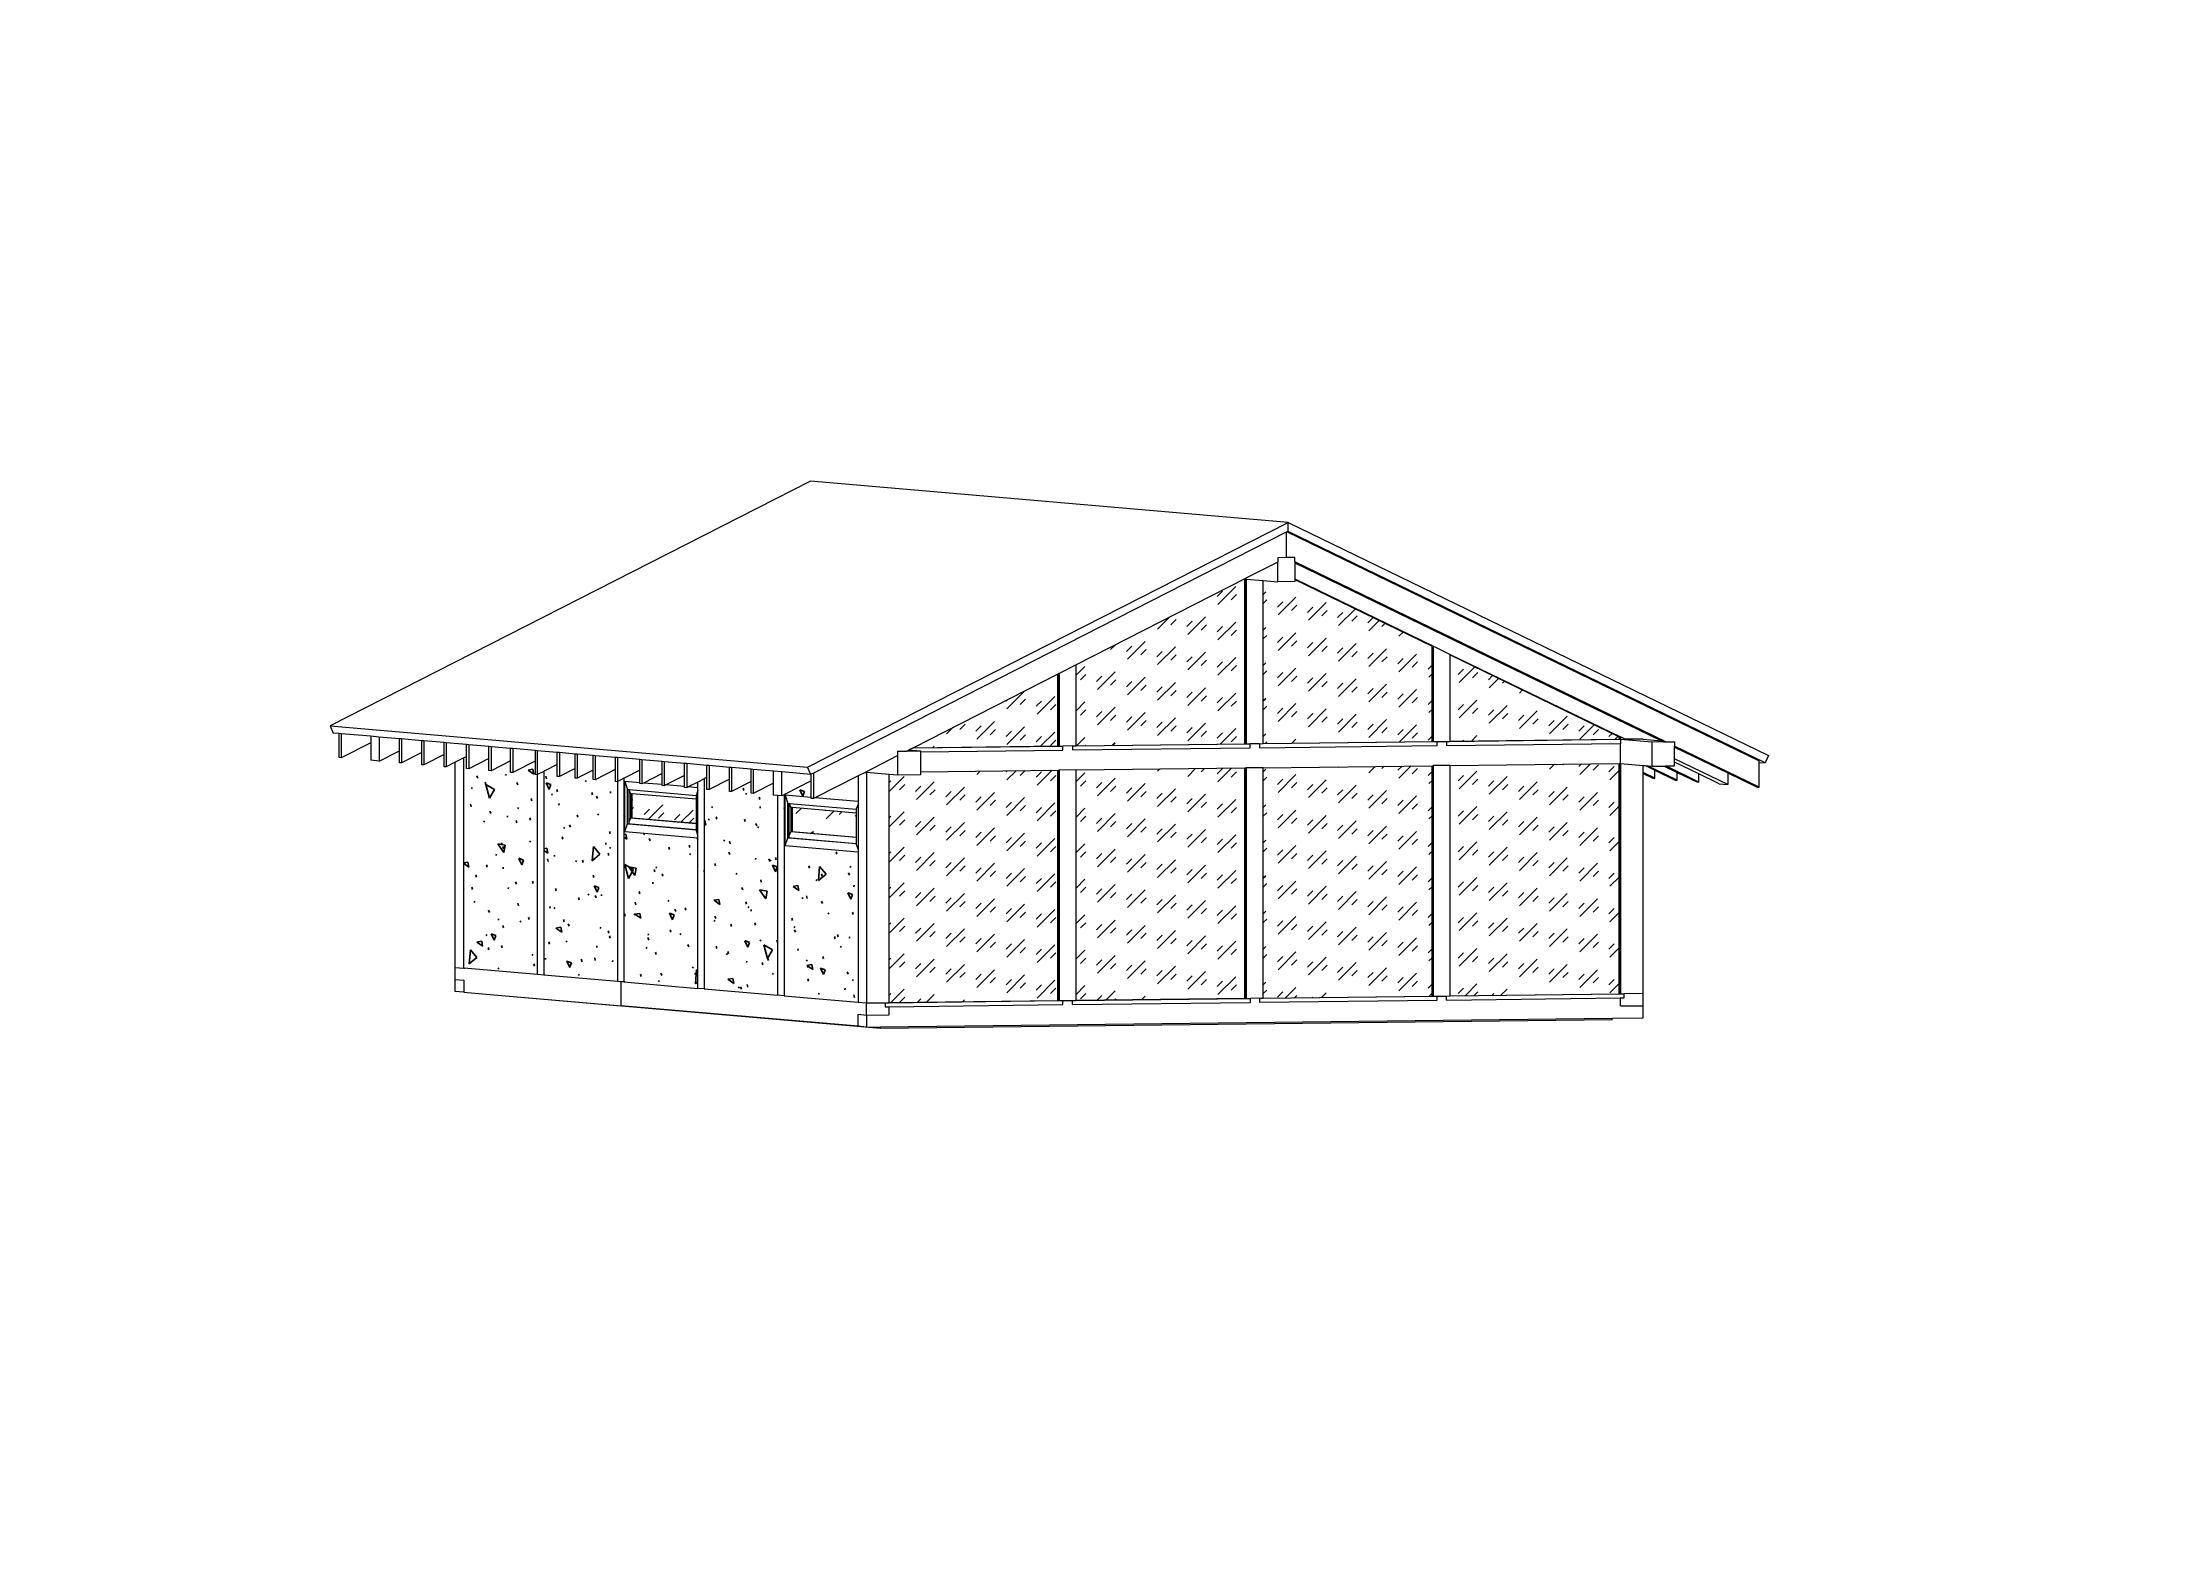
# Model space of a CAD drawing. Header units: millimetres. Extents: x 0 to 4620, y 0 to 297.
# Drawn here: x 0 to 420, y 0 to 297 of the extents above; entities that cross this region are included whole.
import ezdxf

# ---------------------------------------------------------------- set-up
doc = ezdxf.new("R2010")
doc.units = ezdxf.units.MM
doc.linetypes.add('K5LT32768', pattern=[0])
doc.layers.add('Системный слой', color=7, linetype='Continuous')

msp = doc.modelspace()

# ---------------------------------------------------------------- hatches: boundary and pattern name
at = {"layer": 'Системный слой'}
h = msp.add_hatch(dxfattribs=at)
h.set_pattern_fill('', angle=45, style=0, pattern_type=0)
h.set_pattern_definition([(45, (0, 0), (4e-16, 7.07107), [5, -3.5]), (45, (2.6517, 0.884), (4e-16, 7.07107), [1.5, -7]), (45, (-0.177, 1.591), (4e-16, 7.07107), [1.5, -7])])
h.paths.add_polyline_path([(202.4998, 105.92539), (202.4998, 151.85538), (175.11659, 151.52688), (175.11659, 150.9078), (170.61804, 150.85384), (168.83828, 151.00798), (168.83828, 105.52158)])
h.paths.add_polyline_path([(206.1388, 151.89903), (206.1388, 105.96904), (239.80032, 106.37285), (239.80032, 152.30284)])
h.paths.add_polyline_path([(243.43932, 152.3465), (243.43932, 106.41651), (277.10084, 106.82032), (277.10084, 152.75031)])
h.paths.add_polyline_path([(280.73984, 152.79396), (280.73984, 106.86397), (314.40136, 107.26778), (314.40136, 153.19777)])
h.paths.add_polyline_path([(314.40136, 158.49405), (280.73984, 174.82998), (280.73984, 157.61761), (314.40136, 158.02142)])
h.paths.add_polyline_path([(243.43932, 157.17014), (277.10084, 157.57395), (277.10084, 176.59598), (249.71762, 189.88506), (249.71762, 189.46082), (246.3437, 189.42034), (243.43932, 189.67189)])
h.paths.add_polyline_path([(206.1388, 156.72268), (239.80032, 157.12649), (239.80032, 190.00311), (206.1388, 172.85956)])
h.paths.add_polyline_path([(202.4998, 156.67902), (202.4998, 171.00624), (173.68956, 156.33341)])
h.paths.add_polyline_path([(162.30883, 143.28402), (149.5755, 144.38685), (149.5755, 139.60262), (162.30883, 138.49979)])
h.paths.add_polyline_path([(117.62587, 142.36977), (130.35919, 141.26694), (130.35919, 146.05117), (117.62587, 147.154)])
h = msp.add_hatch(dxfattribs=at)
h.set_pattern_fill('', angle=40, style=0, pattern_type=0)
h.set_pattern_definition([(40, (7.66, 6.428), (-20.569, 24.5134), [2, -30]), (130, (9.193, 7.713), (-24.5134, -20.569), [2, -30]), (85, (7.66, 6.428), (-20.5688, 24.513), [2.828, -42.426]), (60, (9.193, 7.713), (-27.713, 16), [2, -30]), (150, (10.192, 9.445), (-16, -27.713), [2, -30]), (105, (9.193, 7.713), (-27.7123, 15.9997), [2.828, -42.426]), (80, (16.853, 14.141), (-26.0974, 4.6017), [1.5, -25]), (170, (17.114, 15.618), (-4.6017, -26.0974), [1.5, -25]), (125, (16.853, 14.141), (-26.097, 4.6016), [2.121, -35.355]), (100, (-18.796, -15.771), (-15.7569, -2.7784), [1, -15]), (190, (-18.97, -14.787), (2.7784, -15.7569), [1, -15]), (145, (-18.796, -15.771), (-15.75733, -2.77844), [1.414, -21.213]), (70, (1.233, 14.088), (-15.0351, 5.4723), [1, -15]), (160, (1.575, 15.028), (-5.4723, -15.0351), [1, -15]), (115, (1.233, 14.088), (-15.03547, 5.47246), [1.414, -21.213]), (85, (0, 0), (-9.35186, 7.8449), [0.3, -10]), (65, (0, 0), (-2.41845, 6.64463), [0.3, -10]), (105, (0, 0), (-6.193075, 7.658056), [0.5, -12]), (110, (0, 0), (-7.94593, 1.36463), [0.5, -7])])
h.paths.add_polyline_path([(147.94636, 146.96385), (147.94636, 106.8613), (162.66551, 105.58648), (162.66551, 105.60496), (162.66551, 135.58937), (148.1338, 136.84796), (148.1338, 146.84276), (153.32989, 146.39273), (153.32989, 149.70564), (148.1338, 147.05931)])
h.paths.add_polyline_path([(131.97154, 150.13491), (131.97154, 108.24488), (146.69069, 106.97005), (146.69069, 106.98853), (146.69069, 146.78882), (145.79593, 146.86632), (145.79593, 149.27735), (141.7499, 147.21674), (141.33135, 147.25299), (141.33135, 149.58089), (137.42484, 147.59134), (137.00629, 147.62759), (137.00629, 150.03862), (132.96027, 147.97801), (132.54171, 148.01426), (132.54171, 150.4253), (132.15898, 150.23037)])
h.paths.add_polyline_path([(130.71588, 108.37211), (130.71588, 138.35652), (116.18416, 139.61511), (116.18416, 149.60991), (119.14798, 149.35322), (119.14798, 151.83474), (116.18416, 150.32529), (115.99672, 150.22983), (115.99672, 109.62845), (130.71588, 108.35363)])
h.paths.add_polyline_path([(114.74106, 109.75569), (114.74106, 149.59033), (114.6834, 149.56097), (114.26485, 149.59722), (114.26485, 151.975), (110.27463, 149.94281), (109.85608, 149.97906), (109.85608, 151.86216), (106.69599, 150.25276), (106.27744, 150.28901), (106.27744, 152.17211), (103.11736, 150.5627), (102.6988, 150.59895), (102.6988, 152.97673), (100.20934, 151.70887), (100.0219, 151.61341), (100.0219, 111.01203), (114.74106, 109.7372)])
h.paths.add_polyline_path([(84.04709, 154.28564), (84.04709, 112.3956), (98.76624, 111.12078), (98.76624, 111.13926), (98.76624, 150.97391), (98.70858, 150.94454), (98.29003, 150.9808), (98.29003, 153.64125), (93.82545, 151.36747), (93.4069, 151.40372), (93.4069, 153.73162), (89.50039, 151.74206), (89.08184, 151.77832), (89.08184, 154.18935), (85.03582, 152.12874), (84.61726, 152.16499), (84.61726, 154.57603), (84.23453, 154.3811)])

# ---------------------------------------------------------------- linework, layer by layer
at = {"layer": 'Системный слой', "color": 7, "linetype": 'K5LT32768', "lineweight": 18}
for p, q in [((153.15841, 209.46959), (57.39306, 160.69704)), ((248.37946, 201.22251), (153.15841, 209.46959)), ((152.61413, 152.44996), (248.37946, 201.22251)), ((248.03066, 199.28039), (153.74844, 151.26316)), ((248.23964, 199.38682), (248.03066, 199.28039)), ((248.03066, 199.28039), (248.03066, 194.23808)), ((248.37946, 199.45803), (248.23964, 199.38682)), ((248.23964, 199.38682), (342.31288, 153.73308)), ((248.37946, 199.45803), (248.37946, 201.22251)), ((248.37946, 201.22251), (344.14481, 154.74761)), ((343.51107, 153.29066), (248.37946, 199.45803)), ((246.3437, 193.33561), (239.99565, 190.10259)), ((248.03066, 194.23808), (246.3437, 194.21785)), ((246.3437, 194.21785), (246.3437, 193.33561)), ((246.3437, 189.42034), (246.3437, 193.33561)), ((249.71762, 194.25832), (248.03066, 194.23808)), ((249.71762, 193.37608), (249.71762, 194.25832)), ((323.66922, 157.48738), (249.71762, 193.37608)), ((249.71762, 193.37608), (249.71762, 193.20921)), ((249.71762, 193.20921), (322.81189, 157.73657)), ((249.71762, 193.20921), (249.71762, 189.99074)), ((239.80032, 190.00311), (206.1388, 172.85956)), ((239.82822, 190.01732), (239.80032, 190.00311)), ((239.80032, 157.12649), (239.80032, 190.00311)), ((239.99565, 190.10259), (239.82822, 190.01732)), ((239.82822, 189.98465), (239.82822, 190.01732)), ((239.82822, 157.12407), (239.82822, 189.98465)), ((239.99565, 189.97015), (239.82822, 189.98465)), ((239.99565, 189.97015), (239.99565, 190.10259)), ((239.99565, 157.10957), (239.99565, 189.97015)), ((240.06541, 189.9641), (239.99565, 189.97015)), ((240.06541, 189.9641), (240.06541, 157.10353)), ((240.06541, 189.9641), (243.43932, 189.67189)), ((243.43932, 189.67189), (246.3437, 189.42034)), ((243.43932, 157.17014), (243.43932, 189.67189)), ((249.71762, 189.46082), (246.3437, 189.42034)), ((249.71762, 189.99074), (277.36593, 176.57302)), ((249.71762, 189.99074), (249.71762, 189.96293)), ((249.71762, 189.96293), (277.29617, 176.57906)), ((249.71762, 189.96293), (249.71762, 189.89618)), ((277.12873, 176.59357), (249.71762, 189.89618)), ((249.71762, 189.89618), (249.71762, 189.88506)), ((249.71762, 189.88506), (277.10084, 176.59598)), ((249.71762, 189.88506), (249.71762, 189.46082)), ((277.10084, 157.57395), (277.10084, 176.59598)), ((277.10084, 176.59598), (277.12873, 176.59357)), ((277.12873, 176.59357), (277.29617, 176.57906)), ((277.12873, 176.59357), (277.12874, 157.57153)), ((277.29617, 157.55703), (277.29617, 176.57906)), ((277.29617, 176.57906), (277.36593, 176.57302)), ((277.36593, 176.57302), (280.73984, 174.93566)), ((277.36593, 157.55099), (277.36593, 176.57302)), ((206.1388, 172.85956), (202.76489, 171.14125)), ((206.1388, 156.72268), (206.1388, 172.85956)), ((280.73984, 174.93566), (314.66645, 158.47108)), ((280.73984, 174.90786), (280.73984, 174.93566)), ((280.73984, 174.90786), (314.59669, 158.47713)), ((280.73984, 174.8411), (280.73984, 174.90786)), ((314.42926, 158.49163), (280.73984, 174.8411)), ((280.73984, 174.82998), (280.73984, 174.8411)), ((280.73984, 174.82998), (314.40136, 158.49405)), ((280.73984, 157.61761), (280.73984, 174.82998)), ((202.4998, 171.00624), (173.68956, 156.33341)), ((202.5277, 171.02045), (202.4998, 171.00624)), ((202.4998, 156.67902), (202.4998, 171.00624)), ((202.69513, 171.10572), (202.5277, 171.02045)), ((202.5277, 156.6766), (202.5277, 171.02045)), ((202.76489, 171.14125), (202.69513, 171.10572)), ((202.69513, 156.6621), (202.69513, 171.10572)), ((202.76489, 171.14125), (202.76489, 156.65606)), ((57.39306, 160.69704), (152.61413, 152.44996)), ((57.39306, 160.69704), (58.0268, 159.2553)), ((59.22499, 159.15152), (58.0268, 159.2553)), ((59.22499, 154.36421), (59.22499, 159.15152)), ((59.64354, 159.11527), (59.22499, 159.15152)), ((59.64354, 159.11527), (59.64354, 154.32796)), ((65.50329, 158.60776), (59.64354, 159.11527)), ((65.50329, 157.31228), (59.64354, 154.32796)), ((65.50329, 158.60776), (65.50329, 157.31228)), ((67.1775, 158.46276), (65.50329, 158.60776)), ((65.50329, 157.31228), (65.50329, 153.82045)), ((67.1775, 158.46276), (67.1775, 153.67545)), ((71.22353, 158.11233), (67.1775, 158.46276)), ((67.1775, 153.67545), (71.22353, 155.73605)), ((71.22353, 155.73605), (71.22353, 158.11233)), ((71.64208, 158.07608), (71.22353, 158.11233)), ((71.22353, 153.32502), (71.22353, 155.73605)), ((71.64208, 158.07608), (71.64208, 153.28877)), ((75.68811, 157.72566), (71.64208, 158.07608)), ((75.68811, 155.34938), (75.68811, 157.72566)), ((76.10666, 157.68941), (75.68811, 157.72566)), ((76.10666, 157.68941), (76.10666, 152.90209)), ((80.15268, 157.33898), (76.10666, 157.68941)), ((80.15268, 154.9627), (80.15268, 157.33898)), ((80.57124, 157.30273), (80.15268, 157.33898)), ((80.57124, 157.30273), (80.57124, 152.51542)), ((84.61726, 156.9523), (80.57124, 157.30273)), ((84.61726, 154.57603), (84.61726, 156.9523)), ((85.03582, 156.91605), (84.61726, 156.9523)), ((85.03582, 156.91605), (85.03582, 152.12874)), ((89.08184, 156.56563), (85.03582, 156.91605)), ((89.08184, 154.18935), (89.08184, 156.56563)), ((89.50039, 156.52938), (89.08184, 156.56563)), ((89.50039, 156.52938), (89.50039, 151.74206)), ((93.4069, 156.19104), (89.50039, 156.52938)), ((93.4069, 153.73162), (93.4069, 156.19104)), ((93.82545, 156.15479), (93.4069, 156.19104)), ((93.82545, 156.15479), (93.82545, 151.36747)), ((98.29003, 155.76811), (93.82545, 156.15479)), ((98.29003, 155.76811), (98.29003, 153.64125)), ((98.70858, 155.73186), (98.29003, 155.76811)), ((98.70858, 155.73186), (98.70858, 150.94454)), ((102.6988, 155.38627), (98.70858, 155.73186)), ((170.61803, 155.65134), (172.39211, 155.67263)), ((170.61803, 154.7691), (170.61803, 155.65134)), ((172.84293, 155.90223), (172.39211, 155.67263)), ((172.39211, 155.67263), (175.11659, 155.70531)), ((173.65083, 156.31368), (172.84293, 155.90223)), ((172.84293, 155.90223), (175.11659, 155.70531)), ((173.65083, 156.31368), (202.69513, 156.6621)), ((173.68956, 156.33341), (173.65083, 156.31368)), ((173.68956, 156.33341), (202.4998, 156.67902)), ((175.11659, 155.5248), (203.51464, 155.86547)), ((175.11659, 155.70531), (175.11659, 155.53168)), ((175.11659, 155.53168), (175.11659, 155.5248)), ((175.11659, 155.5248), (175.11659, 151.52688)), ((202.4998, 156.67902), (202.5277, 156.6766)), ((202.5277, 156.6766), (202.69513, 156.6621)), ((202.69513, 156.6621), (202.76489, 156.65606)), ((202.76489, 156.65606), (203.44489, 156.66422)), ((203.44489, 156.66422), (203.51464, 156.66506)), ((203.51464, 155.86547), (203.44489, 155.87151)), ((205.38904, 156.68754), (203.51464, 156.66506)), ((203.51464, 155.86547), (203.51464, 156.66506)), ((205.38904, 156.68754), (206.1388, 156.69654)), ((205.38904, 156.68754), (205.38904, 155.89484)), ((205.38904, 155.88796), (240.81516, 156.31294)), ((205.38904, 155.89484), (205.38904, 155.88796)), ((206.1388, 156.72268), (239.80032, 157.12649)), ((206.1388, 156.70342), (239.99565, 157.10957)), ((206.1388, 156.70342), (206.1388, 156.72268)), ((206.1388, 156.69654), (206.1388, 156.70342)), ((239.82822, 157.12407), (239.80032, 157.12649)), ((239.99565, 157.10957), (239.82822, 157.12407)), ((239.99565, 157.10957), (240.06541, 157.10353)), ((240.06541, 157.10353), (240.74541, 157.11168)), ((240.74541, 157.11168), (240.81516, 157.11252)), ((240.74541, 156.31898), (240.81516, 156.31294)), ((242.68956, 157.13501), (240.81516, 157.11252)), ((240.81516, 156.31294), (240.81516, 157.11252)), ((242.68956, 157.13501), (243.43932, 157.144)), ((242.68956, 157.13501), (242.68956, 156.3423)), ((242.68956, 156.33542), (278.11568, 156.7604)), ((242.68956, 156.3423), (242.68956, 156.33542)), ((243.43932, 157.17014), (277.10084, 157.57395)), ((243.43932, 157.15088), (277.29617, 157.55703)), ((243.43932, 157.15088), (243.43932, 157.17014)), ((243.43932, 157.144), (243.43932, 157.15088)), ((277.12874, 157.57153), (277.10084, 157.57395)), ((277.29617, 157.55703), (277.12874, 157.57153)), ((277.29617, 157.55703), (277.36593, 157.55099)), ((277.36593, 157.55099), (278.04593, 157.55915)), ((278.04593, 157.55915), (278.11568, 157.55999)), ((278.11568, 156.7604), (278.04593, 156.76644)), ((278.11568, 157.55999), (279.99008, 157.58247)), ((278.11568, 156.7604), (278.11568, 157.55999)), ((279.99008, 157.58247), (280.73984, 157.59147)), ((279.99008, 157.58247), (279.99008, 156.78977)), ((279.99008, 156.78289), (314.66645, 157.19887)), ((279.99008, 156.78977), (279.99008, 156.78289)), ((280.73984, 157.61761), (314.40136, 158.02142)), ((280.73984, 157.59835), (314.59669, 158.0045)), ((280.73984, 157.59835), (280.73984, 157.61761)), ((280.73984, 157.59147), (280.73984, 157.59835)), ((314.40136, 158.02142), (314.40136, 158.49405)), ((314.42926, 158.49163), (314.40136, 158.49405)), ((314.40136, 158.02142), (314.42926, 158.019)), ((314.42926, 158.49163), (314.59669, 158.47713)), ((314.42926, 158.49163), (314.42926, 158.019)), ((314.42926, 158.019), (314.59669, 158.0045)), ((314.59669, 158.0045), (314.59669, 158.47713)), ((314.59669, 158.47713), (314.66645, 158.47108)), ((314.59669, 158.0045), (314.66645, 157.99846)), ((314.66645, 158.47108), (314.66645, 157.99846)), ((315.61684, 158.00986), (314.66645, 158.47108)), ((314.66645, 157.99846), (315.61684, 158.00986)), ((320.94476, 157.45469), (314.66645, 157.99846)), ((314.66645, 157.99846), (314.66645, 157.20575)), ((314.66645, 157.20575), (314.66645, 157.19887)), ((314.66645, 153.20095), (314.66645, 157.19887)), ((319.165, 158.05242), (315.61684, 158.00986)), ((319.165, 158.05242), (322.81189, 157.73657)), ((323.66922, 157.48738), (320.94476, 157.45469)), ((320.94476, 152.65719), (320.94476, 157.45469)), ((322.81189, 157.73657), (323.25066, 157.52363)), ((323.25066, 157.52363), (323.66922, 157.48738)), ((323.66922, 157.48738), (325.4433, 157.50866)), ((325.4433, 157.50866), (325.44331, 156.62641)), ((342.31288, 148.43961), (325.44331, 156.62641)), ((325.44331, 156.45954), (325.44331, 156.62641)), ((325.44331, 156.45954), (336.03458, 151.3196)), ((325.44331, 154.12332), (325.44331, 156.45954)), ((59.64354, 154.32796), (59.22499, 154.36421)), ((67.1775, 153.67545), (65.50329, 153.82045)), ((71.64208, 153.28877), (71.22353, 153.32502)), ((75.68811, 155.34938), (71.64208, 153.28877)), ((75.68811, 152.93834), (75.68811, 155.34938)), ((76.10666, 152.90209), (75.68811, 152.93834)), ((80.15268, 154.9627), (76.10666, 152.90209)), ((80.15268, 152.55167), (80.15268, 154.9627)), ((80.57124, 152.51542), (80.15268, 152.55167)), ((82.37287, 153.43297), (80.57124, 152.51542)), ((84.04709, 154.28564), (82.37287, 153.43297)), ((82.37287, 112.54061), (82.37287, 153.43297)), ((84.23453, 154.3811), (84.04709, 154.28564)), ((84.04709, 112.3956), (84.04709, 154.28564)), ((84.61726, 154.57603), (84.23453, 154.3811)), ((84.61726, 152.16499), (84.61726, 154.57603)), ((85.03582, 152.12874), (84.61726, 152.16499)), ((89.08184, 154.18935), (85.03582, 152.12874)), ((89.08184, 151.77832), (89.08184, 154.18935)), ((89.50039, 151.74206), (89.08184, 151.77832)), ((93.4069, 153.73162), (89.50039, 151.74206)), ((93.4069, 151.40372), (93.4069, 153.73162)), ((93.82545, 151.36747), (93.4069, 151.40372)), ((98.29003, 153.64125), (93.82545, 151.36747)), ((98.29003, 153.64125), (98.29003, 150.9808)), ((100.0219, 151.61341), (98.76624, 150.97391)), ((100.20934, 151.70887), (100.0219, 151.61341)), ((100.0219, 151.61341), (100.0219, 111.01203)), ((102.6988, 152.97673), (100.20934, 151.70887)), ((102.6988, 152.97673), (102.6988, 155.38627)), ((103.11736, 155.35002), (102.6988, 155.38627)), ((102.6988, 150.59895), (102.6988, 152.97673)), ((103.11736, 155.35002), (103.11736, 150.5627)), ((106.27744, 155.07632), (103.11736, 155.35002)), ((106.27744, 152.17211), (103.11736, 150.5627)), ((106.27744, 152.17211), (106.27744, 155.07632)), ((106.69599, 155.04007), (106.27744, 155.07632)), ((106.27744, 150.28901), (106.27744, 152.17211)), ((106.69599, 155.04007), (106.69599, 150.25276)), ((109.85608, 154.76638), (106.69599, 155.04007)), ((109.85608, 151.86216), (106.69599, 150.25276)), ((109.85608, 151.86216), (109.85608, 154.76638)), ((110.27463, 154.73012), (109.85608, 154.76638)), ((109.85608, 149.97906), (109.85608, 151.86216)), ((110.27463, 154.73012), (110.27463, 149.94281)), ((114.26485, 154.38453), (110.27463, 154.73012)), ((114.26485, 151.975), (110.27463, 149.94281)), ((114.26485, 154.38453), (114.26485, 151.975)), ((114.6834, 154.34828), (114.26485, 154.38453)), ((114.26485, 151.975), (114.26485, 149.59722)), ((114.6834, 154.34828), (114.6834, 149.56097)), ((119.14798, 153.96161), (114.6834, 154.34828)), ((119.14798, 151.83474), (116.18416, 150.32529)), ((119.14798, 151.83474), (119.14798, 153.96161)), ((119.56653, 153.92535), (119.14798, 153.96161)), ((119.14798, 149.35322), (119.14798, 151.83474)), ((119.56653, 153.92535), (119.56653, 149.13804)), ((123.61256, 153.57493), (119.56653, 153.92535)), ((123.61256, 151.19865), (123.61256, 153.57493)), ((124.03111, 153.53868), (123.61256, 153.57493)), ((124.03111, 153.53868), (124.03111, 148.75137)), ((128.07714, 153.18825), (124.03111, 153.53868)), ((128.07714, 150.81197), (128.07714, 153.18825)), ((128.49569, 153.152), (128.07714, 153.18825)), ((128.49569, 153.152), (128.49569, 148.36469)), ((132.54171, 152.80158), (128.49569, 153.152)), ((132.54171, 150.4253), (132.54171, 152.80158)), ((132.96027, 152.76533), (132.54171, 152.80158)), ((132.96027, 152.76533), (132.96027, 147.97801)), ((137.00629, 152.4149), (132.96027, 152.76533)), ((137.00629, 150.03862), (137.00629, 152.4149)), ((137.42484, 152.37865), (137.00629, 152.4149)), ((137.42484, 152.37865), (137.42484, 147.59134)), ((141.33135, 152.04031), (137.42484, 152.37865)), ((141.33135, 149.58089), (141.33135, 152.04031)), ((141.7499, 152.00406), (141.33135, 152.04031)), ((141.7499, 152.00406), (141.7499, 147.21674)), ((145.79593, 151.65363), (141.7499, 152.00406)), ((145.79593, 149.27735), (145.79593, 151.65363)), ((147.47014, 151.50863), (145.79593, 151.65363)), ((147.47014, 146.72131), (147.47014, 151.50863)), ((153.24787, 151.00822), (147.47014, 151.50863)), ((153.24787, 151.00822), (152.61413, 152.44996)), ((153.74844, 151.26316), (153.32989, 151.04999)), ((153.74844, 151.26316), (153.74844, 146.17755)), ((164.04771, 151.42289), (162.66551, 150.71895)), ((170.61803, 154.7691), (164.04771, 151.42289)), ((164.04771, 151.42289), (164.33973, 151.3976)), ((164.33973, 151.3976), (164.33973, 105.44147)), ((168.83828, 151.00798), (164.33973, 151.3976)), ((170.61804, 150.85384), (170.61803, 154.7691)), ((175.11659, 151.52688), (202.4998, 151.85538)), ((175.11659, 151.52688), (175.11659, 150.9078)), ((202.4998, 151.85538), (202.5277, 151.85571)), ((202.4998, 105.92539), (202.4998, 151.85538)), ((202.5277, 151.85571), (202.69513, 151.85772)), ((202.5277, 105.92297), (202.5277, 151.85571)), ((202.69513, 151.85772), (202.76489, 151.85856)), ((202.69513, 105.90847), (202.69513, 151.85772)), ((206.1388, 151.89903), (202.76489, 151.85856)), ((202.76489, 151.85856), (202.76489, 105.90243)), ((206.1388, 151.89903), (239.80032, 152.30284)), ((206.1388, 105.96904), (206.1388, 151.89903)), ((239.80032, 152.30284), (239.82822, 152.30318)), ((239.80032, 106.37285), (239.80032, 152.30284)), ((239.82822, 152.30318), (239.99565, 152.30518)), ((239.82822, 106.37044), (239.82822, 152.30318)), ((239.99565, 152.30518), (240.06541, 152.30602)), ((239.99565, 106.35594), (239.99565, 152.30518)), ((243.43932, 152.3465), (240.06541, 152.30602)), ((240.06541, 152.30602), (240.06541, 106.34989)), ((243.43932, 152.3465), (277.10084, 152.75031)), ((243.43932, 106.41651), (243.43932, 152.3465)), ((277.10084, 152.75031), (277.12874, 152.75064)), ((277.10084, 106.82032), (277.10084, 152.75031)), ((277.12874, 152.75064), (277.29617, 152.75265)), ((277.12874, 152.75064), (277.12874, 106.8179)), ((277.29617, 152.75265), (277.36593, 152.75349)), ((277.29617, 106.8034), (277.29617, 152.75265)), ((280.73984, 152.79396), (277.36593, 152.75349)), ((277.36593, 106.79736), (277.36593, 152.75349)), ((280.73984, 152.79396), (314.40136, 153.19777)), ((280.73984, 106.86397), (280.73984, 152.79396)), ((314.40136, 153.19777), (314.42926, 153.19811)), ((314.40136, 107.26778), (314.40136, 153.19777)), ((314.42926, 153.19811), (314.59669, 153.20012)), ((314.42926, 153.19811), (314.42926, 107.26537)), ((314.59669, 153.20012), (314.66645, 153.20095)), ((314.59669, 107.25087), (314.59669, 153.20012)), ((314.66645, 153.20095), (314.66645, 107.24482)), ((314.66645, 153.20095), (319.165, 152.81133)), ((319.165, 151.38524), (319.165, 152.81133)), ((319.165, 152.81133), (319.63407, 152.77071)), ((321.5247, 150.24007), (319.165, 151.38524)), ((319.165, 151.21836), (319.165, 151.38524)), ((319.165, 151.21836), (321.10615, 150.27632)), ((319.165, 107.29879), (319.165, 151.21836)), ((319.63407, 152.77071), (321.5247, 151.85318)), ((319.63407, 152.77071), (320.05262, 152.73446)), ((325.98928, 149.8534), (320.05262, 152.73446)), ((320.05262, 152.73446), (320.94476, 152.65719)), ((320.94476, 152.65719), (323.36143, 152.68618)), ((321.5247, 150.24007), (321.5247, 151.85318)), ((321.5247, 151.85318), (325.57073, 149.88965)), ((323.36143, 152.68618), (323.69699, 152.6902)), ((323.36143, 152.68618), (325.98928, 151.41088)), ((323.69699, 152.6902), (325.44331, 152.71115)), ((330.31434, 149.4788), (323.69699, 152.6902)), ((336.03458, 148.98337), (325.44331, 154.12332)), ((325.44331, 153.45582), (325.44331, 154.12332)), ((330.31434, 151.09191), (325.44331, 153.45582)), ((325.44331, 152.71115), (325.44331, 153.45582)), ((325.98928, 149.8534), (325.98928, 151.41088)), ((325.98928, 151.41088), (329.89579, 149.51505)), ((336.03458, 151.3196), (336.03458, 148.98337)), ((336.03458, 151.3196), (341.89433, 148.47586)), ((342.31288, 153.39443), (342.31288, 153.73308)), ((342.31288, 153.39443), (343.51107, 153.29066)), ((342.31288, 148.43961), (342.31288, 153.39443)), ((344.14481, 154.74761), (343.51107, 153.29066)), ((98.70858, 150.94454), (98.29003, 150.9808)), ((98.76624, 150.97391), (98.70858, 150.94454)), ((98.76624, 111.13926), (98.76624, 150.97391)), ((103.11736, 150.5627), (102.6988, 150.59895)), ((106.69599, 150.25276), (106.27744, 150.28901)), ((110.27463, 149.94281), (109.85608, 149.97906)), ((114.6834, 149.56097), (114.26485, 149.59722)), ((114.74106, 149.59033), (114.6834, 149.56097)), ((115.99672, 150.22983), (114.74106, 149.59033)), ((114.74106, 109.75569), (114.74106, 149.59033)), ((116.18416, 150.32529), (115.99672, 150.22983)), ((115.99672, 150.22983), (115.99672, 109.62845)), ((116.18416, 139.61511), (116.18416, 149.60991)), ((119.14798, 149.35322), (116.18416, 149.60991)), ((116.18416, 149.60991), (116.72828, 148.0036)), ((116.72828, 141.12717), (116.72828, 148.0036)), ((116.72828, 148.0036), (117.00944, 147.97925)), ((117.00944, 141.59031), (117.00944, 147.97925)), ((117.00944, 147.97925), (117.01912, 147.97841)), ((117.28848, 147.18322), (117.01912, 147.97841)), ((117.01912, 147.97841), (130.35919, 146.82303)), ((117.28848, 147.18322), (117.28848, 142.36573)), ((117.62587, 147.154), (117.28848, 147.18322)), ((117.62587, 142.36977), (117.62587, 147.154)), ((130.35919, 146.05117), (117.62587, 147.154)), ((119.14798, 149.17429), (119.14798, 149.35322)), ((119.56653, 149.13804), (119.14798, 149.17429)), ((119.8668, 149.29096), (119.56653, 149.13804)), ((123.61256, 151.19865), (119.8668, 149.29096)), ((123.61256, 148.96654), (119.8668, 149.29096)), ((123.61256, 148.96654), (123.61256, 151.19865)), ((123.61256, 148.78762), (123.61256, 148.96654)), ((124.03111, 148.75137), (123.61256, 148.78762)), ((124.33137, 148.90429), (124.03111, 148.75137)), ((128.07714, 150.81197), (124.33137, 148.90429)), ((128.07714, 148.57987), (124.33137, 148.90429)), ((128.07714, 148.57987), (128.07714, 150.81197)), ((128.07714, 148.40094), (128.07714, 148.57987)), ((128.49569, 148.36469), (128.07714, 148.40094)), ((128.79595, 148.51761), (128.49569, 148.36469)), ((130.71588, 149.49541), (128.79595, 148.51761)), ((130.71588, 148.35133), (128.79595, 148.51761)), ((130.71588, 147.81421), (130.35919, 146.82303)), ((131.97154, 150.13491), (130.71588, 149.49541)), ((130.71588, 148.35133), (130.71588, 149.49541)), ((130.71588, 147.81421), (130.71588, 148.35133)), ((130.71588, 138.89364), (130.71588, 147.81421)), ((132.15898, 150.23037), (131.97154, 150.13491)), ((131.97154, 150.13491), (131.97154, 108.24488)), ((132.54171, 150.4253), (132.15898, 150.23037)), ((132.54171, 148.01426), (132.54171, 150.4253)), ((132.96027, 147.97801), (132.54171, 148.01426)), ((137.00629, 150.03862), (132.96027, 147.97801)), ((137.00629, 147.62759), (137.00629, 150.03862)), ((137.42484, 147.59134), (137.00629, 147.62759)), ((141.33135, 149.58089), (137.42484, 147.59134)), ((141.33135, 147.25299), (141.33135, 149.58089)), ((141.7499, 147.21674), (141.33135, 147.25299)), ((145.79593, 149.27735), (141.7499, 147.21674)), ((145.79593, 146.86632), (145.79593, 149.27735)), ((148.1338, 147.05931), (147.94636, 146.96385)), ((153.32989, 149.70564), (148.1338, 147.05931)), ((153.32989, 151.04999), (153.24787, 151.00822)), ((153.32989, 149.70564), (153.32989, 151.04999)), ((153.32989, 146.39273), (153.32989, 149.70564)), ((162.66551, 150.71895), (154.04871, 146.33047)), ((162.66551, 150.71895), (162.66551, 145.58417)), ((170.61804, 150.85384), (168.83828, 151.00798)), ((168.83828, 105.52158), (168.83828, 151.00798)), ((175.11659, 150.9078), (170.61804, 150.85384)), ((321.10615, 150.27632), (321.5247, 150.24007)), ((325.57073, 149.88965), (325.98928, 149.8534)), ((329.89579, 149.51505), (330.31434, 149.4788)), ((330.31434, 149.4788), (330.31434, 151.09191)), ((334.36037, 149.12838), (330.31434, 151.09191)), ((334.36037, 149.12838), (336.03458, 148.98337)), ((341.89433, 148.47586), (342.31288, 148.43961)), ((130.35919, 146.82303), (130.35919, 146.05117)), ((130.35919, 146.05117), (130.35919, 141.26694)), ((146.69069, 146.78882), (145.79593, 146.86632)), ((147.47014, 146.72131), (146.69069, 146.78882)), ((146.69069, 106.98853), (146.69069, 146.78882)), ((147.94636, 146.96385), (147.47014, 146.72131)), ((147.94636, 146.96385), (147.94636, 106.8613)), ((148.1338, 136.84796), (148.1338, 146.84276)), ((153.32989, 146.39273), (148.1338, 146.84276)), ((148.1338, 146.84276), (148.67792, 145.23645)), ((148.67792, 138.36002), (148.67792, 145.23645)), ((148.67792, 145.23645), (148.95908, 145.2121)), ((148.95908, 138.82316), (148.95908, 145.2121)), ((148.95908, 145.2121), (148.96875, 145.21126)), ((149.23811, 144.41607), (148.96875, 145.21126)), ((148.96875, 145.21126), (162.30883, 144.05588)), ((149.23811, 144.41607), (149.23811, 139.59857)), ((149.5755, 144.38685), (149.23811, 144.41607)), ((149.5755, 139.60262), (149.5755, 144.38685)), ((162.30883, 143.28402), (149.5755, 144.38685)), ((153.32989, 146.2138), (153.32989, 146.39273)), ((153.74844, 146.17755), (153.32989, 146.2138)), ((154.04871, 146.33047), (153.74844, 146.17755)), ((162.66551, 145.58417), (154.04871, 146.33047)), ((162.66551, 145.04706), (162.30883, 144.05588)), ((162.30883, 144.05588), (162.30883, 143.28402)), ((162.30883, 143.28402), (162.30883, 138.49979)), ((162.66551, 145.58417), (162.66551, 145.04706)), ((162.66551, 145.04706), (162.66551, 136.12648)), ((116.18416, 139.61511), (116.72828, 141.12717)), ((116.18416, 139.61511), (130.71588, 138.35652)), ((116.72828, 141.12717), (117.00944, 141.13055)), ((130.35919, 139.9466), (116.72828, 141.12717)), ((117.28848, 142.36573), (117.00944, 141.59031)), ((117.00944, 141.13055), (117.00944, 141.59031)), ((117.00944, 141.13055), (130.35919, 139.97433)), ((117.62587, 142.36977), (117.28848, 142.36573)), ((117.28848, 142.36573), (130.35919, 141.23367)), ((117.62587, 142.36977), (130.35919, 141.26694)), ((130.35919, 141.26694), (130.35919, 141.23367)), ((130.35919, 141.23367), (130.35919, 139.97433)), ((130.35919, 139.97433), (130.35919, 139.9466)), ((130.71588, 138.89364), (130.35919, 139.9466)), ((130.71588, 138.35652), (130.71588, 138.89364)), ((149.23811, 139.59857), (148.95908, 138.82316)), ((148.95908, 138.3634), (148.95908, 138.82316)), ((149.5755, 139.60262), (149.23811, 139.59857)), ((149.23811, 139.59857), (162.30883, 138.46652)), ((149.5755, 139.60262), (162.30883, 138.49979)), ((130.71588, 108.37211), (130.71588, 138.35652)), ((148.1338, 136.84796), (148.67792, 138.36002)), ((148.1338, 136.84796), (162.66551, 135.58937)), ((148.67792, 138.36002), (148.95908, 138.3634)), ((162.30883, 137.17945), (148.67792, 138.36002)), ((148.95908, 138.3634), (162.30883, 137.20718)), ((162.30883, 138.49979), (162.30883, 138.46652)), ((162.30883, 138.46652), (162.30883, 137.20718)), ((162.30883, 137.20718), (162.30883, 137.17945)), ((162.66551, 136.12648), (162.30883, 137.17945)), ((162.66551, 136.12648), (162.66551, 135.58937)), ((162.66551, 135.58937), (162.66551, 105.60496)), ((82.37287, 112.54061), (84.04709, 112.3956)), ((82.37287, 110.14185), (82.37287, 112.54061)), ((82.37287, 110.14185), (84.04709, 109.99685)), ((82.37287, 107.7431), (82.37287, 110.14185)), ((84.04709, 112.3956), (84.23436, 112.39787)), ((98.76624, 111.12078), (84.04709, 112.3956)), ((84.04709, 109.99685), (84.04709, 107.5981)), ((98.76624, 111.12078), (98.76624, 111.13926)), ((100.0219, 111.01203), (98.76624, 111.12078)), ((100.20934, 111.01428), (100.0219, 111.01203)), ((114.74106, 109.7372), (100.0219, 111.01203)), ((114.74106, 109.7372), (114.74106, 109.75569)), ((115.36889, 109.68283), (114.74106, 109.7372)), ((115.36889, 109.68283), (115.36889, 104.88532)), ((115.99672, 109.62845), (115.36889, 109.68283)), ((116.18416, 109.6307), (115.99672, 109.62845)), ((115.99672, 109.62845), (130.71588, 108.35363)), ((84.04709, 107.5981), (82.37287, 107.7431)), ((84.04709, 107.5981), (88.54564, 107.20848)), ((88.54564, 107.15232), (88.54564, 107.20848)), ((88.54564, 107.20848), (115.36889, 104.88532)), ((167.16407, 100.3432), (88.54564, 107.15232)), ((130.71588, 108.35363), (130.71588, 108.37211)), ((131.97154, 108.24488), (130.71588, 108.35363)), ((131.97154, 108.24488), (132.15898, 108.24712)), ((131.97154, 108.24488), (146.69069, 106.97005)), ((146.69069, 106.97005), (146.69069, 106.98853)), ((147.94636, 106.8613), (146.69069, 106.97005)), ((147.94636, 106.8613), (148.1338, 106.86355)), ((147.94636, 106.8613), (162.66551, 105.58648)), ((162.66551, 105.60496), (162.66551, 105.58648)), ((162.66551, 105.58648), (164.33973, 105.44147)), ((164.33973, 105.44147), (168.08852, 105.48644)), ((164.33973, 103.04272), (164.33973, 105.44147)), ((168.08852, 105.48644), (168.83828, 105.49544)), ((168.08852, 105.48644), (168.08852, 104.69374)), ((168.83828, 105.52158), (202.4998, 105.92539)), ((168.83828, 105.50232), (202.69513, 105.90847)), ((168.83828, 105.50232), (168.83828, 105.52158)), ((168.83828, 105.49544), (168.83828, 105.50232)), ((168.83828, 104.69585), (203.51464, 105.11184)), ((202.4998, 105.92539), (202.5277, 105.92297)), ((202.5277, 105.92297), (202.69513, 105.90847)), ((202.69513, 105.90847), (202.76489, 105.90243)), ((202.76489, 105.90243), (203.44489, 105.91059)), ((203.44489, 105.91059), (203.51464, 105.91142)), ((203.51464, 105.11184), (203.44489, 105.11788)), ((203.51464, 105.91142), (205.38904, 105.93391)), ((203.51464, 105.11184), (203.51464, 105.91142)), ((205.38904, 105.93391), (206.1388, 105.9429)), ((205.38904, 105.1412), (205.38904, 105.93391)), ((205.38904, 105.13432), (240.81516, 105.5593)), ((205.38904, 105.13432), (205.38904, 105.1412)), ((206.1388, 105.96904), (239.80032, 106.37285)), ((206.1388, 105.94978), (239.99565, 106.35594)), ((206.1388, 105.94978), (206.1388, 105.96904)), ((206.1388, 105.9429), (206.1388, 105.94978)), ((239.82822, 106.37044), (239.80032, 106.37285)), ((239.99565, 106.35594), (239.82822, 106.37044)), ((239.99565, 106.35594), (240.06541, 106.34989)), ((240.06541, 106.34989), (240.74541, 106.35805)), ((240.74541, 106.35805), (240.81516, 106.35889)), ((240.81516, 105.5593), (240.74541, 105.56535)), ((242.68956, 106.38137), (240.81516, 106.35889)), ((240.81516, 106.35889), (240.81516, 105.5593)), ((242.68956, 106.38137), (243.43932, 106.39037)), ((242.68956, 106.38137), (242.68956, 105.58867)), ((242.68956, 105.58179), (278.11568, 106.00677)), ((242.68956, 105.58867), (242.68956, 105.58179)), ((243.43932, 106.41651), (277.10084, 106.82032)), ((243.43932, 106.39725), (277.29617, 106.8034)), ((243.43932, 106.39725), (243.43932, 106.41651)), ((243.43932, 106.39037), (243.43932, 106.39725)), ((277.12874, 106.8179), (277.10084, 106.82032)), ((277.29617, 106.8034), (277.12874, 106.8179)), ((277.29617, 106.8034), (277.36593, 106.79736)), ((277.36593, 106.79736), (278.04593, 106.80552)), ((278.04593, 106.80552), (278.11568, 106.80635)), ((278.11568, 106.00677), (278.04593, 106.01281)), ((278.11568, 106.80635), (279.99008, 106.82884)), ((278.11568, 106.00677), (278.11568, 106.80635)), ((279.99008, 106.82884), (280.73984, 106.83783)), ((279.99008, 106.03613), (279.99008, 106.82884)), ((279.99008, 106.02926), (314.66645, 106.44524)), ((279.99008, 106.02926), (279.99008, 106.03613)), ((280.73984, 106.86397), (314.40136, 107.26778)), ((280.73984, 106.84471), (314.59669, 107.25087)), ((280.73984, 106.84471), (280.73984, 106.86397)), ((280.73984, 106.83783), (280.73984, 106.84471)), ((314.40136, 107.26778), (314.42926, 107.26537)), ((314.42926, 107.26537), (314.59669, 107.25087)), ((314.59669, 107.25087), (314.66645, 107.24482)), ((314.66645, 106.44524), (314.59669, 106.45128)), ((314.66645, 107.24482), (315.34645, 107.25298)), ((314.66645, 106.44524), (315.4162, 106.45423)), ((314.66645, 104.84607), (314.66645, 106.44524)), ((315.34645, 107.25298), (315.4162, 107.25382)), ((315.34645, 106.46028), (315.4162, 106.45423)), ((319.165, 107.29879), (315.4162, 107.25382)), ((315.4162, 106.45423), (315.4162, 107.25382)), ((319.165, 104.90004), (319.165, 107.29879)), ((162.66551, 100.78897), (115.36889, 104.88532)), ((162.66551, 103.18772), (164.33973, 103.04272)), ((162.66551, 100.78897), (162.66551, 103.18772)), ((164.33973, 103.04272), (168.83828, 103.09669)), ((164.33973, 103.04272), (164.33973, 100.64397)), ((167.16407, 100.67785), (312.99223, 102.42723)), ((312.99223, 102.09258), (167.16407, 100.3432)), ((168.08852, 104.68686), (168.83828, 104.69585)), ((168.08852, 104.69374), (168.08852, 104.68686)), ((168.76852, 104.7019), (168.83828, 104.69585)), ((168.83828, 103.09669), (168.83828, 104.69585)), ((312.99223, 102.42723), (319.165, 102.50128)), ((312.99223, 102.09258), (312.99223, 102.42723)), ((314.66645, 104.84607), (319.165, 104.90004)), ((319.165, 102.50128), (319.165, 104.90004)), ((164.33973, 100.64397), (162.66551, 100.78897)), ((164.33973, 100.64397), (167.16407, 100.67785)), ((167.16407, 100.3432), (167.16407, 100.67785))]:
    msp.add_line(p, q, dxfattribs=at)

doc.saveas('drawing.dxf')
